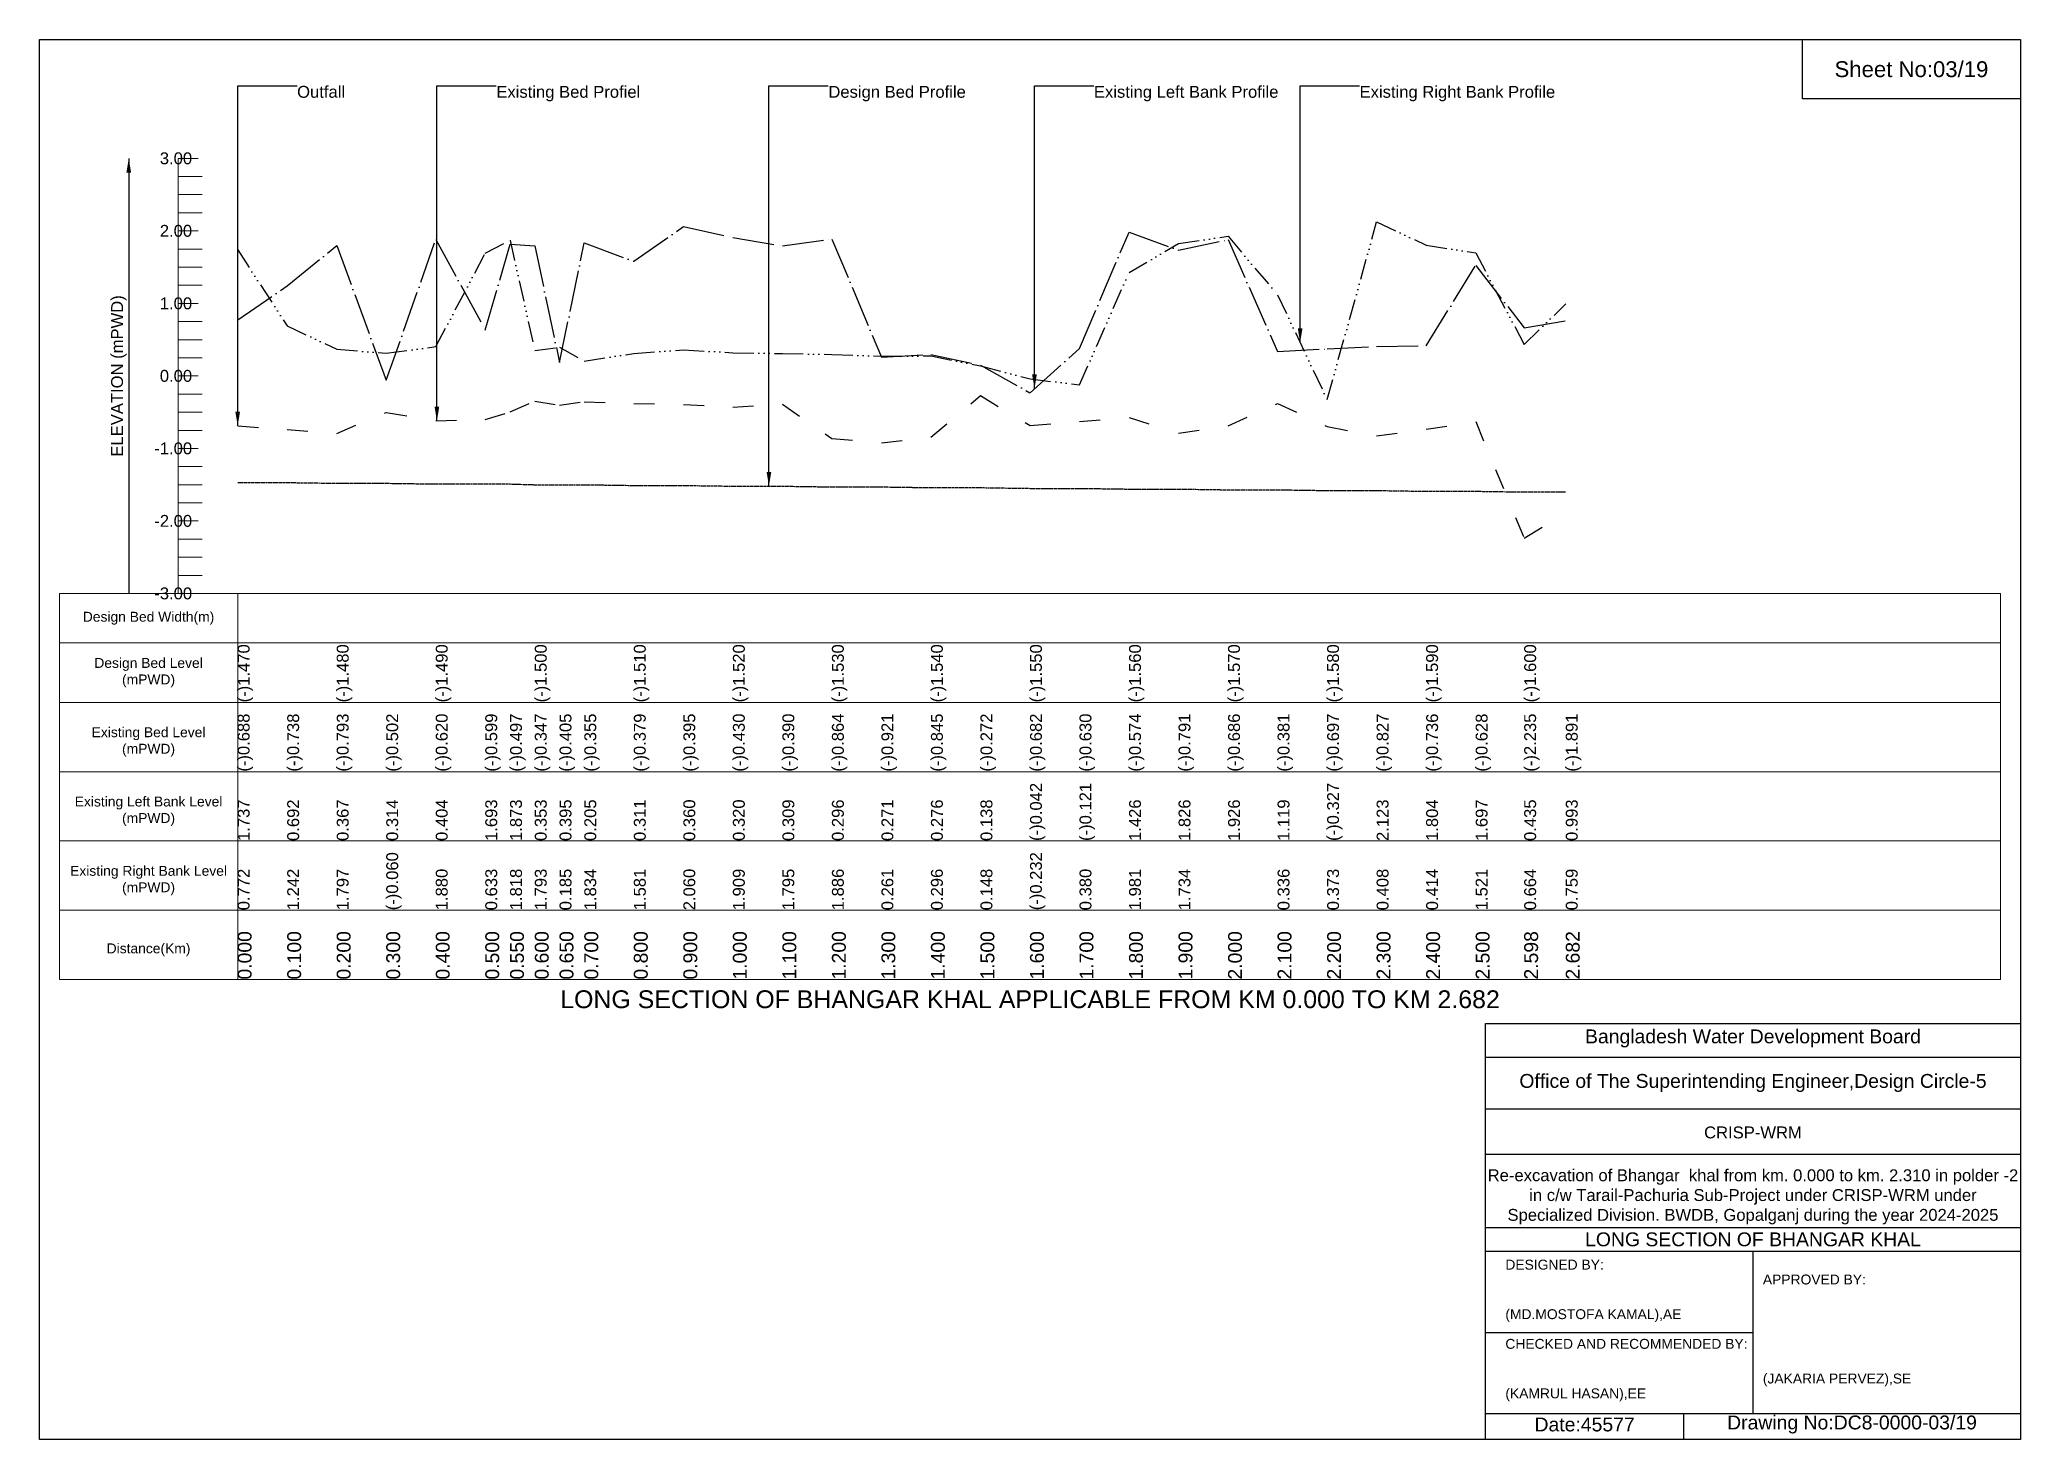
# Model space of a CAD drawing. Header units: inches. Extents: x 91000 to 288000, y -5656 to 0.
# Drawn here: x 120000 to 128000, y -5656 to 0 of the extents above; entities that cross this region are included whole.
import ezdxf

# ---------------------------------------------------------------- set-up
doc = ezdxf.new("R2010")
doc.units = ezdxf.units.IN
doc.header["$LTSCALE"] = 7
doc.header["$MEASUREMENT"] = 0
for name, pattern in [('ACAD_ISO03W100', [30, 12, -18]), ('ACAD_ISO04W100', [30, 24, -3, 0, -3]), ('ACAD_ISO14W100', [24, 12, -3, 0, -3, 0, -3, 0, -3]), ('CENTER', [2, 1.25, -0.25, 0.25, -0.25])]:
    doc.linetypes.add(name, pattern=pattern)
for name, color, linetype, lineweight in [('Design Bed Level Long Section', 7, 'CENTER', 25), ('Existing Bed Level for Long Section', 7, 'ACAD_ISO03W100', 25), ('Existing Left Bank of Long section', 7, 'ACAD_ISO04W100', 25), ('Existing Right Bank of Long Section', 7, 'ACAD_ISO14W100', 25), ('Long Section Border', 7, 'Continuous', 9), ('Long Section Labels', 7, 'Continuous', 9), ('Vscale for Long Section', 7, 'Continuous', 9)]:
    doc.layers.add(name, color=color, linetype=linetype, lineweight=lineweight)
doc.styles.get("Standard").update_dxf_attribs({"font": 'arial.ttf'})
doc.dimstyles.get("Standard").update_dxf_attribs({"dimtxt": 0.18, "dimasz": 0.18, "dimexe": 0.18, "dimexo": 0.0625, "dimgap": 0.09, "dimtad": 0, "dimtih": 1, "dimtoh": 1, "dimdec": 4, "dimzin": 0, "dimdsep": 46, "dimtxsty": 'Standard', "dimcen": 0.09, "dimadec": 0, "dimazin": 0, "dimtfac": 1, "dimtdec": 4, "dimtofl": 0, "dimtmove": 0, "dimatfit": 3, "dimfxl": 1, "dimtolj": 1, "dimtzin": 0, "dimarcsym": 0})

msp = doc.modelspace()

# ---------------------------------------------------------------- texts
at = {"attachment_point": 5}
for s, insert, char_height in [('Sheet No:03/19', (127560, -120), 64), ('Bangladesh Water Development Board', (126920, -4036), 56), ('Office of The Superintending Engineer,Design Circle-5', (126920, -4216), 56)]:
    msp.add_mtext(s, dxfattribs=dict(at, insert=insert, char_height=char_height))
for s, insert, char_height, width, attachment_point in [('CRISP-WRM', (126920, -4416), 48, 2240, 5), ('Re-excavation of Bhangar  khal from km. 0.000 to km. 2.310 in polder -2  in c/w Tarail-Pachuria Sub-Project under CRISP-WRM under Specialized Division. BWDB, Gopalganj during the year 2024-2025', (126920, -4676), 48, 2160, 5), ('LONG SECTION OF BHANGAR KHAL', (126920, -4848), 56, 2240, 5), ('DESIGNED BY:^J^J^J(MD.MOSTOFA KAMAL),AE', (125920, -5056), 40, 1120, 4), ('APPROVED BY:^J^J^J^J^J^J(JAKARIA PERVEZ),SE', (126960, -5216), 40, 1120, 4), ('CHECKED AND RECOMMENDED BY:^J^J^J(KAMRUL HASAN),EE', (125920, -5376), 40, 1120, 4), ('Date:45577', (126240, -5596), 56, 1120, 5), ('Drawing No:DC8-0000-03/19', (127320, -5596), 56, 1760, 5)]:
    msp.add_mtext(s, dxfattribs=dict(insert=insert, char_height=char_height, width=width, attachment_point=attachment_point))
at = {"layer": 'Long Section Border', "attachment_point": 5}
for s, insert, char_height in [('Design Bed Width(m)', (120440, -2338), 40), ('Design Bed Level^J(mPWD)', (120440, -2558), 40), ('Existing Bed Level^J(mPWD)', (120440, -2838), 40), ('Existing Left Bank Level^J(mPWD)', (120440, -3118), 40), ('Existing Right Bank Level^J(mPWD)', (120440, -3398), 40), ('Distance(Km)', (120440, -3678), 40), ('LONG SECTION OF BHANGAR KHAL APPLICABLE FROM KM 0.000 TO KM 2.682', (124000, -3878), 72)]:
    msp.add_mtext(s, dxfattribs=dict(at, insert=insert, char_height=char_height))
at = {"layer": 'Long Section Labels', "char_height": 48, "attachment_point": 1}
for s, insert in [('Outfall', (121040, -187)), ('Existing Bed Profiel', (121844.6, -187)), ('Design Bed Profile', (123185.6, -187)), ('Existing Left Bank Profile', (124258.1, -187)), ('Existing Right Bank Profile', (125331.1, -187))]:
    msp.add_mtext(s, dxfattribs=dict(at, insert=insert))
at = {"layer": 'Vscale for Long Section', "char_height": 48, "attachment_point": 6}
for s, insert in [('3.00', (120616, -480)), ('2.00', (120616, -773)), ('1.00', (120616, -1066)), ('0.00', (120616, -1359)), ('-1.00', (120616, -1652)), ('-2.00', (120616, -1945)), ('-3.00', (120616, -2238))]:
    msp.add_mtext(s, dxfattribs=dict(at, insert=insert))
at = {"layer": 'Vscale for Long Section', "rotation": 90}
for s, insert, char_height, attachment_point in [('ELEVATION (mPWD)', (120320, -1359), 48, 5), ('(-)1.470', (120800, -2678), 48, 1), ('(-)1.470', (120800, -2678), 48, 1), ('(-)1.480', (121200, -2678), 48, 1), ('(-)1.480', (121200, -2678), 48, 1), ('(-)1.490', (121600, -2678), 48, 1), ('(-)1.490', (121600, -2678), 48, 1), ('(-)1.490', (121600, -2678), 48, 1), ('(-)1.500', (122000, -2678), 48, 1), ('(-)1.500', (122000, -2678), 48, 1), ('(-)1.500', (122000, -2678), 48, 1), ('(-)1.510', (122400, -2678), 48, 1), ('(-)1.510', (122400, -2678), 48, 1), ('(-)1.520', (122800, -2678), 48, 1), ('(-)1.520', (122800, -2678), 48, 1), ('(-)1.530', (123200, -2678), 48, 1), ('(-)1.530', (123200, -2678), 48, 1), ('(-)1.540', (123600, -2678), 48, 1), ('(-)1.540', (123600, -2678), 48, 1), ('(-)1.550', (124000, -2678), 48, 1), ('(-)1.550', (124000, -2678), 48, 1), ('(-)1.560', (124400, -2678), 48, 1), ('(-)1.560', (124400, -2678), 48, 1), ('(-)1.570', (124800, -2678), 48, 1), ('(-)1.570', (124800, -2678), 48, 1), ('(-)1.580', (125200, -2678), 48, 1), ('(-)1.580', (125200, -2678), 48, 1), ('(-)1.590', (125600, -2678), 48, 1), ('(-)1.590', (125600, -2678), 48, 1), ('(-)1.600', (125996, -2678), 48, 1), ('(-)1.600', (125996, -2678), 48, 1), ('(-)0.688', (120800, -2958), 48, 1), ('(-)0.738', (121000, -2958), 48, 1), ('(-)0.793', (121200, -2958), 48, 1), ('(-)0.502', (121400, -2958), 48, 1), ('(-)0.620', (121600, -2958), 48, 1), ('(-)0.599', (121800, -2958), 48, 1), ('(-)0.497', (121900, -2958), 48, 1), ('(-)0.347', (122000, -2958), 48, 1), ('(-)0.405', (122100, -2958), 48, 1), ('(-)0.355', (122200, -2958), 48, 1), ('(-)0.379', (122400, -2958), 48, 1), ('(-)0.395', (122600, -2958), 48, 1), ('(-)0.430', (122800, -2958), 48, 1), ('(-)0.390', (123000, -2958), 48, 1), ('(-)0.864', (123200, -2958), 48, 1), ('(-)0.921', (123400, -2958), 48, 1), ('(-)0.845', (123600, -2958), 48, 1), ('(-)0.272', (123800, -2958), 48, 1), ('(-)0.682', (124000, -2958), 48, 1), ('(-)0.630', (124200, -2958), 48, 1), ('(-)0.574', (124400, -2958), 48, 1), ('(-)0.791', (124600, -2958), 48, 1), ('(-)0.686', (124800, -2958), 48, 1), ('(-)0.381', (125000, -2958), 48, 1), ('(-)0.697', (125200, -2958), 48, 1), ('(-)0.827', (125400, -2958), 48, 1), ('(-)0.736', (125600, -2958), 48, 1), ('(-)0.628', (125800, -2958), 48, 1), ('(-)2.235', (125996, -2958), 48, 1), ('(-)1.891', (126164, -2958), 48, 1), ('(-)0.042', (124000, -3238), 48, 1), ('(-)0.121', (124200, -3238), 48, 1), ('(-)0.327', (125200, -3238), 48, 1), ('1.737', (120800, -3238), 48, 1), ('0.692', (121000, -3238), 48, 1), ('0.367', (121200, -3238), 48, 1), ('0.314', (121400, -3238), 48, 1), ('0.404', (121600, -3238), 48, 1), ('1.693', (121800, -3238), 48, 1), ('1.873', (121900, -3238), 48, 1), ('0.353', (122000, -3238), 48, 1), ('0.395', (122100, -3238), 48, 1), ('0.205', (122200, -3238), 48, 1), ('0.311', (122400, -3238), 48, 1), ('0.360', (122600, -3238), 48, 1), ('0.320', (122800, -3238), 48, 1), ('0.309', (123000, -3238), 48, 1), ('0.296', (123200, -3238), 48, 1), ('0.271', (123400, -3238), 48, 1), ('0.276', (123600, -3238), 48, 1), ('0.138', (123800, -3238), 48, 1), ('1.426', (124400, -3238), 48, 1), ('1.826', (124600, -3238), 48, 1), ('1.926', (124800, -3238), 48, 1), ('1.119', (125000, -3238), 48, 1), ('2.123', (125400, -3238), 48, 1), ('1.804', (125600, -3238), 48, 1), ('1.697', (125800, -3238), 48, 1), ('0.435', (125996, -3238), 48, 1), ('0.993', (126164, -3238), 48, 1), ('0.772', (120800, -3518), 48, 1), ('1.242', (121000, -3518), 48, 1), ('1.797', (121200, -3518), 48, 1), ('(-)0.060', (121400, -3518), 48, 1), ('1.880', (121600, -3518), 48, 1), ('1.880', (121600, -3518), 48, 1), ('0.633', (121800, -3518), 48, 1), ('1.818', (121900, -3518), 48, 1), ('1.793', (122000, -3518), 48, 1), ('0.185', (122100, -3518), 48, 1), ('1.834', (122200, -3518), 48, 1), ('1.581', (122400, -3518), 48, 1), ('2.060', (122600, -3518), 48, 1), ('1.909', (122800, -3518), 48, 1), ('1.795', (123000, -3518), 48, 1), ('1.886', (123200, -3518), 48, 1), ('0.261', (123400, -3518), 48, 1), ('0.296', (123600, -3518), 48, 1), ('0.148', (123800, -3518), 48, 1), ('(-)0.232', (124000, -3518), 48, 1), ('0.380', (124200, -3518), 48, 1), ('1.981', (124400, -3518), 48, 1), ('1.734', (124600, -3518), 48, 1), ('0.336', (125000, -3518), 48, 1), ('0.373', (125200, -3518), 48, 1), ('0.408', (125400, -3518), 48, 1), ('0.414', (125600, -3518), 48, 1), ('1.521', (125800, -3518), 48, 1), ('0.664', (125996, -3518), 48, 1), ('0.759', (126164, -3518), 48, 1), ('0.000', (120800, -3798), 56, 1), ('0.100', (121000, -3798), 56, 1), ('0.200', (121200, -3798), 56, 1), ('0.300', (121400, -3798), 56, 1), ('0.400', (121600, -3798), 56, 1), ('0.500', (121800, -3798), 56, 1), ('0.550', (121900, -3798), 56, 1), ('0.600', (122000, -3798), 56, 1), ('0.650', (122100, -3798), 56, 1), ('0.700', (122200, -3798), 56, 1), ('0.800', (122400, -3798), 56, 1), ('0.900', (122600, -3798), 56, 1), ('1.000', (122800, -3798), 56, 1), ('1.100', (123000, -3798), 56, 1), ('1.200', (123200, -3798), 56, 1), ('1.300', (123400, -3798), 56, 1), ('1.400', (123600, -3798), 56, 1), ('1.500', (123800, -3798), 56, 1), ('1.600', (124000, -3798), 56, 1), ('1.700', (124200, -3798), 56, 1), ('1.800', (124400, -3798), 56, 1), ('1.900', (124600, -3798), 56, 1), ('2.000', (124800, -3798), 56, 1), ('2.100', (125000, -3798), 56, 1), ('2.200', (125200, -3798), 56, 1), ('2.300', (125400, -3798), 56, 1), ('2.400', (125600, -3798), 56, 1), ('2.500', (125800, -3798), 56, 1), ('2.598', (125996, -3798), 56, 1), ('2.682', (126164, -3798), 56, 1)]:
    msp.add_mtext(s, dxfattribs=dict(at, insert=insert, char_height=char_height, attachment_point=attachment_point))

# ---------------------------------------------------------------- linework, layer by layer
for points in [[(120000, 0), (128000, 0), (128000, -5656), (120000, -5656)], [(127120, 0), (128000, 0), (128000, -240), (127120, -240)]]:
    msp.add_lwpolyline(points, close=True)
for points in [[(125840, -5656), (125840, -3976), (128000, -3976)], [(125840, -4112), (128000, -4112)], [(125840, -4320), (128000, -4320)], [(125840, -4504), (128000, -4504)], [(125840, -4800), (128000, -4800)], [(125840, -4896), (128000, -4896)], [(126920, -4896), (126920, -5552)], [(125840, -5224), (126920, -5224)], [(125840, -5552), (128000, -5552)], [(126640, -5552), (126640, -5656)]]:
    msp.add_lwpolyline(points)
at = {"layer": 'Design Bed Level Long Section'}
msp.add_lwpolyline([(120800, -1789.7), (121000, -1789.7), (121200, -1792.6), (121400, -1792.6), (121600, -1795.6), (121800, -1795.6), (121900, -1795.6), (122000, -1798.5), (122100, -1798.5), (122200, -1798.5), (122400, -1801.4), (122600, -1801.4), (122800, -1804.4), (123000, -1804.4), (123200, -1807.3), (123400, -1807.3), (123600, -1810.2), (123800, -1810.2), (124000, -1813.2), (124200, -1813.2), (124400, -1816.1), (124600, -1816.1), (124800, -1819), (125000, -1819), (125200, -1821.9), (125400, -1821.9), (125600, -1824.9), (125800, -1824.9), (125996, -1827.8), (126164, -1827.8)], dxfattribs=at)
at = {"layer": 'Existing Bed Level for Long Section'}
msp.add_lwpolyline([(120800, -1560.6), (121000, -1575.2), (121200, -1591.3), (121400, -1506.1), (121600, -1540.7), (121800, -1534.5), (121900, -1504.6), (122000, -1460.7), (122100, -1477.7), (122200, -1463), (122400, -1470), (122600, -1474.7), (122800, -1485), (123000, -1473.3), (123200, -1612.2), (123400, -1628.9), (123600, -1606.6), (123800, -1438.7), (124000, -1558.8), (124200, -1543.6), (124400, -1527.2), (124600, -1590.8), (124800, -1560), (125000, -1470.6), (125200, -1563.2), (125400, -1601.3), (125600, -1574.6), (125800, -1543), (125996, -2013.9), (126164, -1913.1)], dxfattribs=at)
at = {"layer": 'Existing Left Bank of Long section'}
msp.add_lwpolyline([(120800, -1132.8), (121000, -995.1), (121200, -832.5), (121400, -1376.6), (121600, -808.2), (121800, -1173.5), (121900, -826.3), (122000, -833.7), (122100, -1304.8), (122200, -821.6), (122400, -895.8), (122600, -755.4), (122800, -799.7), (123000, -833.1), (123200, -806.4), (123400, -1282.5), (123600, -1272.3), (123800, -1315.6), (124000, -1427), (124200, -1247.7), (124400, -778.6), (124600, -850.9), (124800, -808.2), (125000, -1260.6), (125200, -1249.7), (125400, -1239.5), (125600, -1237.7), (125800, -913.3), (125996, -1164.4), (126164, -1136.6)], dxfattribs=at)
at = {"layer": 'Existing Right Bank of Long Section'}
msp.add_lwpolyline([(120800, -850.1), (121000, -1156.2), (121200, -1251.5), (121400, -1267), (121600, -1240.6), (121800, -863), (121900, -810.2), (122000, -1255.6), (122100, -1243.3), (122200, -1298.9), (122400, -1267.9), (122600, -1253.5), (122800, -1265.2), (123000, -1268.5), (123200, -1272.3), (123400, -1279.6), (123600, -1278.1), (123800, -1318.6), (124000, -1371.3), (124200, -1394.5), (124400, -941.2), (124600, -824), (124800, -794.7), (125000, -1031.1), (125200, -1454.8), (125400, -737), (125600, -830.4), (125800, -861.8), (125996, -1231.5), (126164, -1068.1)], dxfattribs=at)
at = {"layer": 'Long Section Border'}
msp.add_lwpolyline([(120080, -2238), (127920, -2238), (127920, -3798), (120080, -3798)], close=True, dxfattribs=at)
for points in [[(120800, -2238), (120800, -3798)], [(120080, -2438), (127920, -2438)], [(120080, -2678), (127920, -2678)], [(120080, -2958), (127920, -2958)], [(120080, -3238), (127920, -3238)], [(120080, -3518), (127920, -3518)]]:
    msp.add_lwpolyline(points, dxfattribs=at)
at = {"layer": 'Vscale for Long Section'}
for points in [[(120560, -2238), (120560, -1945), (120560, -1652), (120560, -1359), (120560, -1066), (120560, -773), (120560, -480)], [(120560, -480), (120640, -480)], [(120560, -553.2), (120656, -553.2)], [(120560, -626.5), (120656, -626.5)], [(120560, -699.8), (120656, -699.8)], [(120560, -773), (120640, -773)], [(120560, -846.2), (120656, -846.2)], [(120560, -919.5), (120656, -919.5)], [(120560, -992.8), (120656, -992.8)], [(120560, -1066), (120640, -1066)], [(120560, -1139.2), (120656, -1139.2)], [(120560, -1212.5), (120656, -1212.5)], [(120560, -1285.8), (120656, -1285.8)], [(120560, -1359), (120640, -1359)], [(120560, -1432.2), (120656, -1432.2)], [(120560, -1505.5), (120656, -1505.5)], [(120560, -1578.8), (120656, -1578.8)], [(120560, -1652), (120640, -1652)], [(120560, -1725.2), (120656, -1725.2)], [(120560, -1798.5), (120656, -1798.5)], [(120560, -1871.8), (120656, -1871.8)], [(120560, -1945), (120640, -1945)], [(120560, -2018.2), (120656, -2018.2)], [(120560, -2091.5), (120656, -2091.5)], [(120560, -2164.8), (120656, -2164.8)], [(120560, -2238), (120640, -2238)]]:
    msp.add_lwpolyline(points, dxfattribs=at)

msp.set_redraw_order([(e.dxf.handle, doc.entitydb.next_handle()) for e in msp.query("TEXT MTEXT ATTDEF DIMENSION ARC_DIMENSION")])  # texts and dimensions are drawn at this point

# ---------------------------------------------------------------- leaders
at = {"layer": 'Long Section Labels', "annotation_type": 0, "has_hookline": 1, "hookline_direction": 0}
for points, text_width in [([(120800, -1560.6), (120800, -187), (121039.9, -187)], 185.8), ([(121604.6, -1540.5), (121604.6, -187), (121844.5, -187)], 571.4), ([(122945.6, -1804.4), (122945.6, -187), (123185.5, -187)], 547.4), ([(124018.1, -1410.7), (124018.1, -187), (124258.1, -187)], 737.4), ([(125091.1, -1224.1), (125091.1, -187), (125331, -187)], 782)]:
    msp.add_leader(points, dimstyle='Standard', override={"dimasz": 57.6}, dxfattribs=dict(at, text_width=text_width))
at = {"layer": 'Vscale for Long Section'}
msp.add_leader([(120360, -480), (120360, -2238)], dimstyle='Standard', override={"dimasz": 57.6}, dxfattribs=at)

doc.saveas('drawing.dxf')
